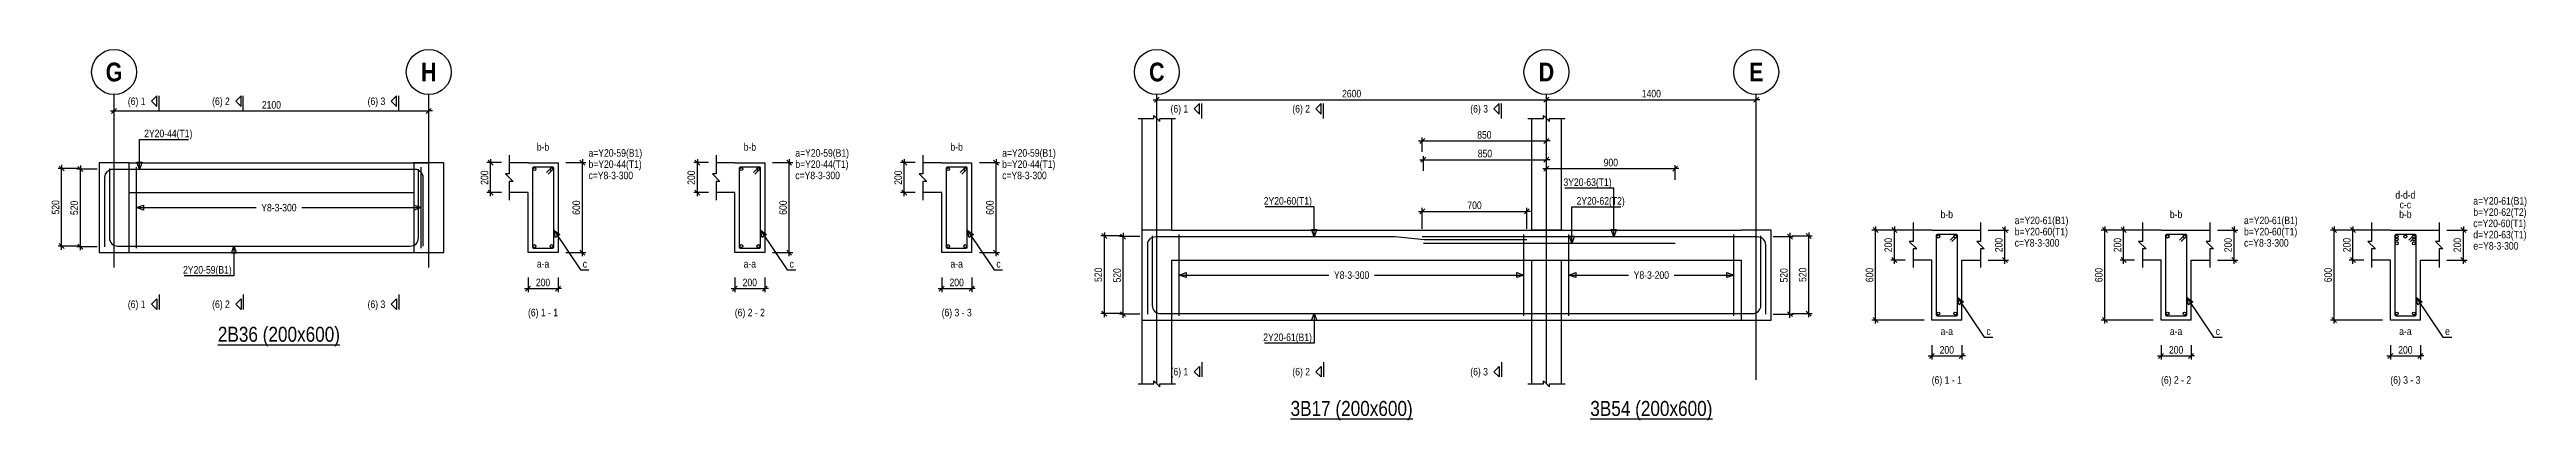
# Model space of a CAD drawing. Extents: x 0 to 206258, y -403073 to 0.
# Drawn here: x 12479 to 45536, y -285424 to -280474 of the extents above; entities that cross this region are included whole.
import ezdxf
from ezdxf.enums import TextEntityAlignment as Align
from ezdxf.lldxf.tags import DXFTag

# ---------------------------------------------------------------- set-up
doc = ezdxf.new("R2010")
doc.units = 0
doc.header["$LTSCALE"] = 1000
for name, color, linetype in [('Axis Circle(Dir 2)', 150, 'Continuous'), ('Axis Label(Dir 1)', 7, 'Continuous'), ('Axis Line(Dir 2)', 150, 'CENTER2'), ('Break Line', 5, 'Continuous'), ('Dimension Line', 5, 'Continuous'), ('Front Elevation Line', 40, 'Continuous'), ('Leader Line', 5, 'Continuous'), ('Link Line', 3, 'Continuous'), ('Rebar Label', 6, 'Continuous'), ('Rebar Line', 7, 'Continuous'), ('Section Label', 1, 'Continuous'), ('Section Line', 1, 'Continuous'), ('Top Rebar Label', 6, 'Continuous'), ('Top Rebar Line', 7, 'Continuous')]:
    doc.layers.add(name, color=color, linetype=linetype)
for name, color, linetype, true_color in [('Back Elevation Line', 191, 'HIDDEN2', 0xd4aaff), ('Beam Label(D)', 94, 'Continuous', 0x008100), ('Beam Line(D)', 112, 'Continuous', 0x00bd5e), ('Link Label', 94, 'Continuous', 0x008100)]:
    doc.layers.add(name, color=color, linetype=linetype, true_color=true_color)
doc.styles.add('Axis Label(Dir 1)', font='ARIALNB.TTF', dxfattribs={"height": 250})
doc.styles.add('Beam Label(D)', font='ARIALN.TTF', dxfattribs={"height": 200})
doc.styles.add('Dimension Text', font='ARIALN.TTF', dxfattribs={"height": 100})
doc.styles.add('Link Label', font='ARIALN.TTF', dxfattribs={"height": 100})
doc.styles.add('Rebar Label', font='ARIALN.TTF', dxfattribs={"height": 100})
doc.styles.add('Section Label', font='ARIALN.TTF', dxfattribs={"height": 100})
doc.styles.add('Top Rebar Label', font='ARIALN.TTF', dxfattribs={"height": 100})
tags = doc.linetypes.add('CENTER2', pattern=[1.125, 0.75, -0.125, 0.125, -0.125]).pattern_tags.tags
tags[10:11] = [DXFTag(74, 4), DXFTag(75, 0), DXFTag(340, '0'), DXFTag(46, 0.0), DXFTag(50, 0.0), DXFTag(44, 0.0), DXFTag(45, 0.0)]
tags[8:9] = [DXFTag(74, 4), DXFTag(75, 0), DXFTag(340, '0'), DXFTag(46, 0.0), DXFTag(50, 0.0), DXFTag(44, 0.0), DXFTag(45, 0.0)]
tags[6:7] = [DXFTag(74, 4), DXFTag(75, 0), DXFTag(340, '0'), DXFTag(46, 0.0), DXFTag(50, 0.0), DXFTag(44, 0.0), DXFTag(45, 0.0)]
tags[4:5] = [DXFTag(74, 4), DXFTag(75, 0), DXFTag(340, '0'), DXFTag(46, 0.0), DXFTag(50, 0.0), DXFTag(44, 0.0), DXFTag(45, 0.0)]
tags = doc.linetypes.add('HIDDEN2', pattern=[0.1875, 0.125, -0.0625]).pattern_tags.tags
tags[6:7] = [DXFTag(74, 4), DXFTag(75, 0), DXFTag(340, '0'), DXFTag(46, 0.0), DXFTag(50, 0.0), DXFTag(44, 0.0), DXFTag(45, 0.0)]
tags[4:5] = [DXFTag(74, 4), DXFTag(75, 0), DXFTag(340, '0'), DXFTag(46, 0.0), DXFTag(50, 0.0), DXFTag(44, 0.0), DXFTag(45, 0.0)]
doc.dimstyles.new('BEAM', dxfattribs={"dimtxt": 100, "dimasz": 30, "dimexe": 48.3, "dimexo": 103.5, "dimgap": 30, "dimtad": 1, "dimtoh": 1, "dimdec": 1, "dimlfac": 0.5, "dimdsep": 46, "dimtxsty": 'Dimension Text', "dimblk": 'PCDIM_TICK', "dimcen": 0.09, "dimclrd": 5, "dimclre": 5, "dimclrt": 5, "dimadec": 1, "dimazin": 0, "dimtp": 1, "dimtm": 1, "dimtfac": 1, "dimtdec": 4, "dimtofl": 0, "dimtmove": 0, "dimatfit": 3, "dimfxl": 1, "dimtolj": 1, "dimtzin": 0, "dimarcsym": 0})

msp = doc.modelspace()

# ---------------------------------------------------------------- texts
at = {"layer": 'Axis Label(Dir 1)', "transparency": 33554687, "style": 'Axis Label(Dir 1)'}
for s, p in [('G', (13340.146, -280774.284)), ('H', (17540.146, -280774.284)), ('C', (27256.737, -280774.284)), ('D', (32456.737, -280774.284)), ('E', (35256.737, -280774.284))]:
    msp.add_text(s, height=250, dxfattribs=at).set_placement(p, align=Align.MIDDLE_CENTER)
at = {"layer": 'Beam Label(D)', "transparency": 33554687, "style": 'Beam Label(D)'}
for s, p in [('%%U2B36 (200x600)', (15540.146, -284174.284)), ('%%U3B17 (200x600)', (29856.737, -285164.284)), ('%%U3B54 (200x600)', (33856.737, -285164.284))]:
    msp.add_text(s, height=200, dxfattribs=at).set_placement(p, align=Align.TOP_CENTER)
at = {"layer": 'Link Label', "transparency": 33554687, "style": 'Link Label'}
for s, p in [(' c=Y8-3-300', (19640.146, -282204.284)), (' c=Y8-3-300', (22400.384, -282204.284)), (' c=Y8-3-300', (25160.623, -282204.284)), (' c=Y8-3-300', (38674.737, -283104.284)), (' c=Y8-3-300', (41734.976, -283104.284)), (' e=Y8-3-300', (44795.214, -283144.284)), ('c', (19595.146, -283384.284)), ('c', (22355.384, -283384.284)), ('c', (25115.623, -283384.284)), ('c', (38329.737, -284284.284)), ('c', (41389.976, -284284.284)), ('e', (44450.214, -284284.284))]:
    msp.add_text(s, height=100, dxfattribs=at).set_placement(p)
for s, p in [('Y8-3-300', (15540.146, -282584.284)), ('Y8-3-300', (29856.737, -283484.284)), ('Y8-3-200', (33856.737, -283484.284))]:
    msp.add_text(s, height=100, dxfattribs=at).set_placement(p, align=Align.MIDDLE_CENTER)
at = {"layer": 'Rebar Label', "transparency": 33554687, "style": 'Rebar Label'}
for s, p in [('b-b', (19065.146, -281854.284)), ('b-b', (21825.384, -281854.284)), ('b-b', (24585.623, -281854.284)), ('b-b', (37799.737, -282754.284)), ('b-b', (40859.976, -282754.284)), ('d-d-d', (43920.214, -282494.284)), ('b-b', (43920.214, -282754.284)), ('c-c', (43920.214, -282624.284)), ('a-a', (19065.146, -283414.284)), ('a-a', (21825.384, -283414.284)), ('a-a', (24585.623, -283414.284)), ('a-a', (37799.737, -284314.284)), ('a-a', (40859.976, -284314.284)), ('a-a', (43920.214, -284314.284))]:
    msp.add_text(s, height=100, dxfattribs=at).set_placement(p, align=Align.BOTTOM_CENTER)
for s, p in [(' a=Y20-59(B1)', (19640.146, -281904.284)), (' a=Y20-59(B1)', (22400.384, -281904.284)), (' a=Y20-59(B1)', (25160.623, -281904.284)), (' a=Y20-61(B1)', (44795.214, -282544.284)), (' a=Y20-61(B1)', (38674.737, -282804.284)), (' a=Y20-61(B1)', (41734.976, -282804.284))]:
    msp.add_text(s, height=100, dxfattribs=at).set_placement(p)
for s, p in [(' 2Y20-59(B1)', (14910.146, -283464.284)), (' 2Y20-61(B1)', (29326.737, -284364.284))]:
    msp.add_text(s, height=100, dxfattribs=at).set_placement(p, align=Align.RIGHT)
at = {"layer": 'Section Label', "transparency": 33554687, "style": 'Section Label'}
for s, p in [('(6) 1', (13759.435, -281164.994)), ('(6) 2', (14884.435, -281164.994)), ('(6) 3', (16959.435, -281164.994)), ('(6) 1', (27676.027, -281264.994)), ('(6) 2', (29301.027, -281264.994)), ('(6) 3', (31676.027, -281264.994)), ('(6) 1', (13759.435, -283873.573)), ('(6) 2', (14884.435, -283873.573)), ('(6) 3', (16959.435, -283873.573)), ('(6) 1', (27676.027, -284773.573)), ('(6) 2', (29301.027, -284773.573)), ('(6) 3', (31676.027, -284773.573))]:
    msp.add_text(s, height=100, dxfattribs=at).set_placement(p, align=Align.MIDDLE_RIGHT)
for s, p in [('(6) 1 - 1', (19065.146, -284064.284)), ('(6) 2 - 2', (21825.384, -284064.284)), ('(6) 3 - 3', (24585.623, -284064.284)), ('(6) 1 - 1', (37799.737, -284964.284)), ('(6) 2 - 2', (40859.976, -284964.284)), ('(6) 3 - 3', (43920.214, -284964.284))]:
    msp.add_text(s, height=100, dxfattribs=at).set_placement(p, align=Align.BOTTOM_CENTER)
at = {"layer": 'Top Rebar Label', "transparency": 33554687, "style": 'Top Rebar Label'}
for s, p in [(' 2Y20-44(T1)', (13710.146, -281644.284)), (' b=Y20-44(T1)', (19640.146, -282054.284)), (' b=Y20-44(T1)', (22400.384, -282054.284)), (' b=Y20-44(T1)', (25160.623, -282054.284)), (' 2Y20-62(T2)', (32826.737, -282544.284)), (' b=Y20-62(T2)', (44795.214, -282694.284)), (' b=Y20-60(T1)', (38674.737, -282954.284)), (' b=Y20-60(T1)', (41734.976, -282954.284)), (' c=Y20-60(T1)', (44795.214, -282844.284)), (' d=Y20-63(T1)', (44795.214, -282994.284))]:
    msp.add_text(s, height=100, dxfattribs=at).set_placement(p)
for s, p in [(' 3Y20-63(T1)', (33326.737, -282294.284)), (' 2Y20-60(T1)', (29326.737, -282544.284))]:
    msp.add_text(s, height=100, dxfattribs=at).set_placement(p, align=Align.RIGHT)

# ---------------------------------------------------------------- blocks, each defined once
blk = doc.blocks.new('PCDIM_TICK')
at = {"layer": 'Dimension Line', "color": 0, "transparency": 33554687}
for p, q in [((1.1, 1.1), (-1.1, -1.1)), ((1.6, 0), (0, 0))]:
    blk.add_line(p, q, dxfattribs=at)
blk = doc.blocks.new('*U3526')
at = {"layer": 'Dimension Line', "color": 5, "true_color": 0x0000ff, "transparency": 16777216}
for p, q in [((13115, -282070), (12842, -282070)), ((12890, -283106), (12890, -282070)), ((13115, -283106), (12842, -283106))]:
    blk.add_line(p, q, dxfattribs=at)
at = {"layer": 'Dimension Line', "color": 5, "true_color": 0x0000ff, "transparency": 16777216, "xscale": 30, "yscale": 30}
for p, rotation in [((12890, -282070), 89.99999999999447), ((12890, -283106), 269.9999999999834)]:
    blk.add_blockref('PCDIM_TICK', p, dxfattribs=dict(at, rotation=rotation))
at = {"layer": 'Dimension Line', "color": 5, "true_color": 0x0000ff, "transparency": 16777216, "insert": (12860, -282588), "char_height": 100, "width": 181.5, "attachment_point": 8, "rotation": 90, "style": 'Dimension Text'}
blk.add_mtext('520', dxfattribs=at)
blk = doc.blocks.new('*U3527')
at = {"layer": 'Dimension Line', "color": 5, "true_color": 0x0000ff, "transparency": 16777216}
for p, q in [((12865, -282062), (12592, -282062)), ((12640, -283098), (12640, -282062)), ((12865, -283098), (12592, -283098))]:
    blk.add_line(p, q, dxfattribs=at)
at = {"layer": 'Dimension Line', "color": 5, "true_color": 0x0000ff, "transparency": 16777216, "xscale": 30, "yscale": 30}
for p, rotation in [((12640, -282062), 89.99999999999447), ((12640, -283098), 269.9999999999834)]:
    blk.add_blockref('PCDIM_TICK', p, dxfattribs=dict(at, rotation=rotation))
at = {"layer": 'Dimension Line', "color": 5, "true_color": 0x0000ff, "transparency": 16777216, "insert": (12610, -282580), "char_height": 100, "width": 181.5, "attachment_point": 8, "rotation": 90, "style": 'Dimension Text'}
blk.add_mtext('520', dxfattribs=at)
blk = doc.blocks.new('*U3528')
at = {"layer": 'Dimension Line', "color": 5, "true_color": 0x0000ff, "transparency": 16777216}
for p, q in [((13340, -281441), (13340, -281246)), ((13340, -281294), (17540, -281294)), ((17540, -281441), (17540, -281246))]:
    blk.add_line(p, q, dxfattribs=at)
at = {"layer": 'Dimension Line', "color": 5, "true_color": 0x0000ff, "transparency": 16777216, "xscale": 30, "yscale": 30, "rotation": 180.0000000000004}
blk.add_blockref('PCDIM_TICK', (13340, -281294), dxfattribs=at)
at = {"layer": 'Dimension Line', "color": 5, "true_color": 0x0000ff, "transparency": 16777216, "xscale": 30, "yscale": 30}
blk.add_blockref('PCDIM_TICK', (17540, -281294), dxfattribs=at)
at = {"layer": 'Dimension Line', "color": 5, "true_color": 0x0000ff, "transparency": 16777216, "insert": (15440, -281264), "char_height": 100, "width": 247.25, "attachment_point": 8, "style": 'Dimension Text'}
blk.add_mtext('2100', dxfattribs=at)
blk = doc.blocks.new('*U3529')
at = {"layer": 'Dimension Line', "color": 5, "true_color": 0x0000ff, "transparency": 16777216}
for p, q in [((19369, -281984), (19638, -281984)), ((19590, -283184), (19590, -281984)), ((19369, -283184), (19638, -283184))]:
    blk.add_line(p, q, dxfattribs=at)
at = {"layer": 'Dimension Line', "color": 5, "true_color": 0x0000ff, "transparency": 16777216, "xscale": 30, "yscale": 30}
for p, rotation in [((19590, -281984), 89.99999999999447), ((19590, -283184), 269.9999999999834)]:
    blk.add_blockref('PCDIM_TICK', p, dxfattribs=dict(at, rotation=rotation))
at = {"layer": 'Dimension Line', "color": 5, "true_color": 0x0000ff, "transparency": 16777216, "insert": (19560, -282584), "char_height": 100, "width": 181.97, "attachment_point": 8, "rotation": 90, "style": 'Dimension Text'}
blk.add_mtext('600', dxfattribs=at)
blk = doc.blocks.new('*U3530')
at = {"layer": 'Dimension Line', "color": 5, "true_color": 0x0000ff, "transparency": 16777216}
for p, q in [((18512, -281984), (18317, -281984)), ((18365, -282384), (18365, -281984)), ((18512, -282384), (18317, -282384))]:
    blk.add_line(p, q, dxfattribs=at)
at = {"layer": 'Dimension Line', "color": 5, "true_color": 0x0000ff, "transparency": 16777216, "xscale": 30, "yscale": 30}
for p, rotation in [((18365, -281984), 89.99999999999447), ((18365, -282384), 269.9999999999834)]:
    blk.add_blockref('PCDIM_TICK', p, dxfattribs=dict(at, rotation=rotation))
at = {"layer": 'Dimension Line', "color": 5, "true_color": 0x0000ff, "transparency": 16777216, "insert": (18335, -282184), "char_height": 100, "width": 182.77, "attachment_point": 8, "rotation": 90, "style": 'Dimension Text'}
blk.add_mtext('200', dxfattribs=at)
blk = doc.blocks.new('*U3531')
at = {"layer": 'Dimension Line', "color": 5, "true_color": 0x0000ff, "transparency": 16777216}
for p, q in [((18865, -283518), (18865, -283713)), ((19265, -283518), (19265, -283713)), ((18865, -283664), (19265, -283664))]:
    blk.add_line(p, q, dxfattribs=at)
at = {"layer": 'Dimension Line', "color": 5, "true_color": 0x0000ff, "transparency": 16777216, "xscale": 30, "yscale": 30, "rotation": 180.0000000000004}
blk.add_blockref('PCDIM_TICK', (18865, -283664), dxfattribs=at)
at = {"layer": 'Dimension Line', "color": 5, "true_color": 0x0000ff, "transparency": 16777216, "xscale": 30, "yscale": 30}
blk.add_blockref('PCDIM_TICK', (19265, -283664), dxfattribs=at)
at = {"layer": 'Dimension Line', "color": 5, "true_color": 0x0000ff, "transparency": 16777216, "insert": (19065, -283634), "char_height": 100, "width": 182.77, "attachment_point": 8, "style": 'Dimension Text'}
blk.add_mtext('200', dxfattribs=at)
blk = doc.blocks.new('*U3532')
at = {"layer": 'Dimension Line', "color": 5, "true_color": 0x0000ff, "transparency": 16777216}
for p, q in [((22129, -281984), (22399, -281984)), ((22350, -283184), (22350, -281984)), ((22129, -283184), (22399, -283184))]:
    blk.add_line(p, q, dxfattribs=at)
at = {"layer": 'Dimension Line', "color": 5, "true_color": 0x0000ff, "transparency": 16777216, "xscale": 30, "yscale": 30}
for p, rotation in [((22350, -281984), 89.99999999999447), ((22350, -283184), 269.9999999999834)]:
    blk.add_blockref('PCDIM_TICK', p, dxfattribs=dict(at, rotation=rotation))
at = {"layer": 'Dimension Line', "color": 5, "true_color": 0x0000ff, "transparency": 16777216, "insert": (22320, -282584), "char_height": 100, "width": 181.97, "attachment_point": 8, "rotation": 90, "style": 'Dimension Text'}
blk.add_mtext('600', dxfattribs=at)
blk = doc.blocks.new('*U3533')
at = {"layer": 'Dimension Line', "color": 5, "true_color": 0x0000ff, "transparency": 16777216}
for p, q in [((21272, -281984), (21077, -281984)), ((21125, -282384), (21125, -281984)), ((21272, -282384), (21077, -282384))]:
    blk.add_line(p, q, dxfattribs=at)
at = {"layer": 'Dimension Line', "color": 5, "true_color": 0x0000ff, "transparency": 16777216, "xscale": 30, "yscale": 30}
for p, rotation in [((21125, -281984), 89.99999999999447), ((21125, -282384), 269.9999999999834)]:
    blk.add_blockref('PCDIM_TICK', p, dxfattribs=dict(at, rotation=rotation))
at = {"layer": 'Dimension Line', "color": 5, "true_color": 0x0000ff, "transparency": 16777216, "insert": (21095, -282184), "char_height": 100, "width": 182.77, "attachment_point": 8, "rotation": 90, "style": 'Dimension Text'}
blk.add_mtext('200', dxfattribs=at)
blk = doc.blocks.new('*U3534')
at = {"layer": 'Dimension Line', "color": 5, "true_color": 0x0000ff, "transparency": 16777216}
for p, q in [((21625, -283518), (21625, -283713)), ((22025, -283518), (22025, -283713)), ((21625, -283664), (22025, -283664))]:
    blk.add_line(p, q, dxfattribs=at)
at = {"layer": 'Dimension Line', "color": 5, "true_color": 0x0000ff, "transparency": 16777216, "xscale": 30, "yscale": 30, "rotation": 180.0000000000004}
blk.add_blockref('PCDIM_TICK', (21625, -283664), dxfattribs=at)
at = {"layer": 'Dimension Line', "color": 5, "true_color": 0x0000ff, "transparency": 16777216, "xscale": 30, "yscale": 30}
blk.add_blockref('PCDIM_TICK', (22025, -283664), dxfattribs=at)
at = {"layer": 'Dimension Line', "color": 5, "true_color": 0x0000ff, "transparency": 16777216, "insert": (21825, -283634), "char_height": 100, "width": 182.77, "attachment_point": 8, "style": 'Dimension Text'}
blk.add_mtext('200', dxfattribs=at)
blk = doc.blocks.new('*U3535')
at = {"layer": 'Dimension Line', "color": 5, "true_color": 0x0000ff, "transparency": 16777216}
for p, q in [((24889, -281984), (25159, -281984)), ((25111, -283184), (25111, -281984)), ((24889, -283184), (25159, -283184))]:
    blk.add_line(p, q, dxfattribs=at)
at = {"layer": 'Dimension Line', "color": 5, "true_color": 0x0000ff, "transparency": 16777216, "xscale": 30, "yscale": 30}
for p, rotation in [((25111, -281984), 89.99999999999447), ((25111, -283184), 269.9999999999834)]:
    blk.add_blockref('PCDIM_TICK', p, dxfattribs=dict(at, rotation=rotation))
at = {"layer": 'Dimension Line', "color": 5, "true_color": 0x0000ff, "transparency": 16777216, "insert": (25081, -282584), "char_height": 100, "width": 181.97, "attachment_point": 8, "rotation": 90, "style": 'Dimension Text'}
blk.add_mtext('600', dxfattribs=at)
blk = doc.blocks.new('*U3536')
at = {"layer": 'Dimension Line', "color": 5, "true_color": 0x0000ff, "transparency": 16777216}
for p, q in [((24032, -281984), (23837, -281984)), ((23886, -282384), (23886, -281984)), ((24032, -282384), (23837, -282384))]:
    blk.add_line(p, q, dxfattribs=at)
at = {"layer": 'Dimension Line', "color": 5, "true_color": 0x0000ff, "transparency": 16777216, "xscale": 30, "yscale": 30}
for p, rotation in [((23886, -281984), 89.99999999999447), ((23886, -282384), 269.9999999999834)]:
    blk.add_blockref('PCDIM_TICK', p, dxfattribs=dict(at, rotation=rotation))
at = {"layer": 'Dimension Line', "color": 5, "true_color": 0x0000ff, "transparency": 16777216, "insert": (23856, -282184), "char_height": 100, "width": 182.77, "attachment_point": 8, "rotation": 90, "style": 'Dimension Text'}
blk.add_mtext('200', dxfattribs=at)
blk = doc.blocks.new('*U3537')
at = {"layer": 'Dimension Line', "color": 5, "true_color": 0x0000ff, "transparency": 16777216}
for p, q in [((24386, -283518), (24386, -283713)), ((24786, -283518), (24786, -283713)), ((24386, -283664), (24786, -283664))]:
    blk.add_line(p, q, dxfattribs=at)
at = {"layer": 'Dimension Line', "color": 5, "true_color": 0x0000ff, "transparency": 16777216, "xscale": 30, "yscale": 30, "rotation": 180.0000000000004}
blk.add_blockref('PCDIM_TICK', (24386, -283664), dxfattribs=at)
at = {"layer": 'Dimension Line', "color": 5, "true_color": 0x0000ff, "transparency": 16777216, "xscale": 30, "yscale": 30}
blk.add_blockref('PCDIM_TICK', (24786, -283664), dxfattribs=at)
at = {"layer": 'Dimension Line', "color": 5, "true_color": 0x0000ff, "transparency": 16777216, "insert": (24586, -283634), "char_height": 100, "width": 182.77, "attachment_point": 8, "style": 'Dimension Text'}
blk.add_mtext('200', dxfattribs=at)
blk = doc.blocks.new('*U3538')
at = {"layer": 'Dimension Line', "color": 5, "true_color": 0x0000ff, "transparency": 16777216}
for p, q in [((30799, -282867), (30799, -282586)), ((30799, -282634), (32195, -282634)), ((32195, -282867), (32195, -282586))]:
    blk.add_line(p, q, dxfattribs=at)
at = {"layer": 'Dimension Line', "color": 5, "true_color": 0x0000ff, "transparency": 16777216, "xscale": 30, "yscale": 30, "rotation": 180.0000000000004}
blk.add_blockref('PCDIM_TICK', (30799, -282634), dxfattribs=at)
at = {"layer": 'Dimension Line', "color": 5, "true_color": 0x0000ff, "transparency": 16777216, "xscale": 30, "yscale": 30}
blk.add_blockref('PCDIM_TICK', (32195, -282634), dxfattribs=at)
at = {"layer": 'Dimension Line', "color": 5, "true_color": 0x0000ff, "transparency": 16777216, "insert": (31497, -282604), "char_height": 100, "width": 180.83, "attachment_point": 8, "style": 'Dimension Text'}
blk.add_mtext('700', dxfattribs=at)
blk = doc.blocks.new('*U3539')
at = {"layer": 'Dimension Line', "color": 5, "true_color": 0x0000ff, "transparency": 16777216}
for p, q in [((30815, -282091), (30815, -281896)), ((30815, -281944), (32457, -281944)), ((32457, -282091), (32457, -281896))]:
    blk.add_line(p, q, dxfattribs=at)
at = {"layer": 'Dimension Line', "color": 5, "true_color": 0x0000ff, "transparency": 16777216, "xscale": 30, "yscale": 30, "rotation": 180.0000000000004}
blk.add_blockref('PCDIM_TICK', (30815, -281944), dxfattribs=at)
at = {"layer": 'Dimension Line', "color": 5, "true_color": 0x0000ff, "transparency": 16777216, "xscale": 30, "yscale": 30}
blk.add_blockref('PCDIM_TICK', (32457, -281944), dxfattribs=at)
at = {"layer": 'Dimension Line', "color": 5, "true_color": 0x0000ff, "transparency": 16777216, "insert": (31636, -281914), "char_height": 100, "width": 181.5, "attachment_point": 8, "style": 'Dimension Text'}
blk.add_mtext('850', dxfattribs=at)
blk = doc.blocks.new('*U3540')
at = {"layer": 'Dimension Line', "color": 5, "true_color": 0x0000ff, "transparency": 16777216}
for p, q in [((30799, -281841), (30799, -281646)), ((32457, -281841), (32457, -281646)), ((30799, -281694), (32457, -281694))]:
    blk.add_line(p, q, dxfattribs=at)
at = {"layer": 'Dimension Line', "color": 5, "true_color": 0x0000ff, "transparency": 16777216, "xscale": 30, "yscale": 30, "rotation": 180.0000000000004}
blk.add_blockref('PCDIM_TICK', (30799, -281694), dxfattribs=at)
at = {"layer": 'Dimension Line', "color": 5, "true_color": 0x0000ff, "transparency": 16777216, "xscale": 30, "yscale": 30}
blk.add_blockref('PCDIM_TICK', (32457, -281694), dxfattribs=at)
at = {"layer": 'Dimension Line', "color": 5, "true_color": 0x0000ff, "transparency": 16777216, "insert": (31628, -281664), "char_height": 100, "width": 181.5, "attachment_point": 8, "style": 'Dimension Text'}
blk.add_mtext('850', dxfattribs=at)
blk = doc.blocks.new('*U3541')
at = {"layer": 'Dimension Line', "color": 5, "true_color": 0x0000ff, "transparency": 16777216}
for p, q in [((27031, -282970), (26758, -282970)), ((26807, -284006), (26807, -282970)), ((27031, -284006), (26758, -284006))]:
    blk.add_line(p, q, dxfattribs=at)
at = {"layer": 'Dimension Line', "color": 5, "true_color": 0x0000ff, "transparency": 16777216, "xscale": 30, "yscale": 30}
for p, rotation in [((26807, -282970), 89.99999999999447), ((26807, -284006), 269.9999999999834)]:
    blk.add_blockref('PCDIM_TICK', p, dxfattribs=dict(at, rotation=rotation))
at = {"layer": 'Dimension Line', "color": 5, "true_color": 0x0000ff, "transparency": 16777216, "insert": (26777, -283488), "char_height": 100, "width": 181.5, "attachment_point": 8, "rotation": 90, "style": 'Dimension Text'}
blk.add_mtext('520', dxfattribs=at)
blk = doc.blocks.new('*U3542')
at = {"layer": 'Dimension Line', "color": 5, "true_color": 0x0000ff, "transparency": 16777216}
for p, q in [((26781, -282962), (26508, -282962)), ((26557, -283998), (26557, -282962)), ((26781, -283998), (26508, -283998))]:
    blk.add_line(p, q, dxfattribs=at)
at = {"layer": 'Dimension Line', "color": 5, "true_color": 0x0000ff, "transparency": 16777216, "xscale": 30, "yscale": 30}
for p, rotation in [((26557, -282962), 89.99999999999447), ((26557, -283998), 269.9999999999834)]:
    blk.add_blockref('PCDIM_TICK', p, dxfattribs=dict(at, rotation=rotation))
at = {"layer": 'Dimension Line', "color": 5, "true_color": 0x0000ff, "transparency": 16777216, "insert": (26527, -283480), "char_height": 100, "width": 181.5, "attachment_point": 8, "rotation": 90, "style": 'Dimension Text'}
blk.add_mtext('520', dxfattribs=at)
blk = doc.blocks.new('*U3543')
at = {"layer": 'Dimension Line', "color": 5, "true_color": 0x0000ff, "transparency": 16777216}
for p, q in [((27257, -281291), (27257, -281096)), ((27257, -281144), (32457, -281144)), ((32457, -281291), (32457, -281096))]:
    blk.add_line(p, q, dxfattribs=at)
at = {"layer": 'Dimension Line', "color": 5, "true_color": 0x0000ff, "transparency": 16777216, "xscale": 30, "yscale": 30, "rotation": 180.0000000000004}
blk.add_blockref('PCDIM_TICK', (27257, -281144), dxfattribs=at)
at = {"layer": 'Dimension Line', "color": 5, "true_color": 0x0000ff, "transparency": 16777216, "xscale": 30, "yscale": 30}
blk.add_blockref('PCDIM_TICK', (32457, -281144), dxfattribs=at)
at = {"layer": 'Dimension Line', "color": 5, "true_color": 0x0000ff, "transparency": 16777216, "insert": (29857, -281114), "char_height": 100, "width": 247.25, "attachment_point": 8, "style": 'Dimension Text'}
blk.add_mtext('2600', dxfattribs=at)
blk = doc.blocks.new('*U3556')
at = {"layer": 'Dimension Line', "color": 5, "true_color": 0x0000ff, "transparency": 16777216}
for p, q in [((32457, -282211), (32457, -282016)), ((32457, -282064), (34175, -282064)), ((34175, -282211), (34175, -282016))]:
    blk.add_line(p, q, dxfattribs=at)
at = {"layer": 'Dimension Line', "color": 5, "true_color": 0x0000ff, "transparency": 16777216, "xscale": 30, "yscale": 30, "rotation": 180.0000000000004}
blk.add_blockref('PCDIM_TICK', (32457, -282064), dxfattribs=at)
at = {"layer": 'Dimension Line', "color": 5, "true_color": 0x0000ff, "transparency": 16777216, "xscale": 30, "yscale": 30}
blk.add_blockref('PCDIM_TICK', (34175, -282064), dxfattribs=at)
at = {"layer": 'Dimension Line', "color": 5, "true_color": 0x0000ff, "transparency": 16777216, "insert": (33316, -282034), "char_height": 100, "width": 181.5, "attachment_point": 8, "style": 'Dimension Text'}
blk.add_mtext('900', dxfattribs=at)
blk = doc.blocks.new('*U3557')
at = {"layer": 'Dimension Line', "color": 5, "true_color": 0x0000ff, "transparency": 16777216}
for p, q in [((35482, -282970), (35755, -282970)), ((35707, -284006), (35707, -282970)), ((35482, -284006), (35755, -284006))]:
    blk.add_line(p, q, dxfattribs=at)
at = {"layer": 'Dimension Line', "color": 5, "true_color": 0x0000ff, "transparency": 16777216, "xscale": 30, "yscale": 30}
for p, rotation in [((35707, -282970), 89.99999999999447), ((35707, -284006), 269.9999999999834)]:
    blk.add_blockref('PCDIM_TICK', p, dxfattribs=dict(at, rotation=rotation))
at = {"layer": 'Dimension Line', "color": 5, "true_color": 0x0000ff, "transparency": 16777216, "insert": (35677, -283488), "char_height": 100, "width": 181.5, "attachment_point": 8, "rotation": 90, "style": 'Dimension Text'}
blk.add_mtext('520', dxfattribs=at)
blk = doc.blocks.new('*U3558')
at = {"layer": 'Dimension Line', "color": 5, "true_color": 0x0000ff, "transparency": 16777216}
for p, q in [((35732, -282962), (36005, -282962)), ((35957, -283998), (35957, -282962)), ((35732, -283998), (36005, -283998))]:
    blk.add_line(p, q, dxfattribs=at)
at = {"layer": 'Dimension Line', "color": 5, "true_color": 0x0000ff, "transparency": 16777216, "xscale": 30, "yscale": 30}
for p, rotation in [((35957, -282962), 89.99999999999447), ((35957, -283998), 269.9999999999834)]:
    blk.add_blockref('PCDIM_TICK', p, dxfattribs=dict(at, rotation=rotation))
at = {"layer": 'Dimension Line', "color": 5, "true_color": 0x0000ff, "transparency": 16777216, "insert": (35927, -283480), "char_height": 100, "width": 181.5, "attachment_point": 8, "rotation": 90, "style": 'Dimension Text'}
blk.add_mtext('520', dxfattribs=at)
blk = doc.blocks.new('*U3559')
at = {"layer": 'Dimension Line', "color": 5, "true_color": 0x0000ff, "transparency": 16777216}
for p, q in [((32457, -281291), (32457, -281096)), ((32457, -281144), (35257, -281144)), ((35257, -281291), (35257, -281096))]:
    blk.add_line(p, q, dxfattribs=at)
at = {"layer": 'Dimension Line', "color": 5, "true_color": 0x0000ff, "transparency": 16777216, "xscale": 30, "yscale": 30, "rotation": 180.0000000000004}
blk.add_blockref('PCDIM_TICK', (32457, -281144), dxfattribs=at)
at = {"layer": 'Dimension Line', "color": 5, "true_color": 0x0000ff, "transparency": 16777216, "xscale": 30, "yscale": 30}
blk.add_blockref('PCDIM_TICK', (35257, -281144), dxfattribs=at)
at = {"layer": 'Dimension Line', "color": 5, "true_color": 0x0000ff, "transparency": 16777216, "insert": (33857, -281114), "char_height": 100, "width": 238.4, "attachment_point": 8, "style": 'Dimension Text'}
blk.add_mtext('1400', dxfattribs=at)
blk = doc.blocks.new('*U3544')
at = {"layer": 'Dimension Line', "color": 5, "true_color": 0x0000ff, "transparency": 16777216}
for p, q in [((38353, -282884), (38623, -282884)), ((38575, -283284), (38575, -282884)), ((38353, -283284), (38623, -283284))]:
    blk.add_line(p, q, dxfattribs=at)
at = {"layer": 'Dimension Line', "color": 5, "true_color": 0x0000ff, "transparency": 16777216, "xscale": 30, "yscale": 30}
for p, rotation in [((38575, -282884), 89.99999999999447), ((38575, -283284), 269.9999999999834)]:
    blk.add_blockref('PCDIM_TICK', p, dxfattribs=dict(at, rotation=rotation))
at = {"layer": 'Dimension Line', "color": 5, "true_color": 0x0000ff, "transparency": 16777216, "insert": (38545, -283084), "char_height": 100, "width": 182.77, "attachment_point": 8, "rotation": 90, "style": 'Dimension Text'}
blk.add_mtext('200', dxfattribs=at)
blk = doc.blocks.new('*U3545')
at = {"layer": 'Dimension Line', "color": 5, "true_color": 0x0000ff, "transparency": 16777216}
for p, q in [((37246, -282884), (37051, -282884)), ((37100, -283284), (37100, -282884)), ((37246, -283284), (37051, -283284))]:
    blk.add_line(p, q, dxfattribs=at)
at = {"layer": 'Dimension Line', "color": 5, "true_color": 0x0000ff, "transparency": 16777216, "xscale": 30, "yscale": 30}
for p, rotation in [((37100, -282884), 89.99999999999447), ((37100, -283284), 269.9999999999834)]:
    blk.add_blockref('PCDIM_TICK', p, dxfattribs=dict(at, rotation=rotation))
at = {"layer": 'Dimension Line', "color": 5, "true_color": 0x0000ff, "transparency": 16777216, "insert": (37070, -283084), "char_height": 100, "width": 182.77, "attachment_point": 8, "rotation": 90, "style": 'Dimension Text'}
blk.add_mtext('200', dxfattribs=at)
blk = doc.blocks.new('*U3546')
at = {"layer": 'Dimension Line', "color": 5, "true_color": 0x0000ff, "transparency": 16777216}
for p, q in [((37496, -282884), (36801, -282884)), ((36850, -284084), (36850, -282884)), ((37496, -284084), (36801, -284084))]:
    blk.add_line(p, q, dxfattribs=at)
at = {"layer": 'Dimension Line', "color": 5, "true_color": 0x0000ff, "transparency": 16777216, "xscale": 30, "yscale": 30}
for p, rotation in [((36850, -282884), 89.99999999999447), ((36850, -284084), 269.9999999999834)]:
    blk.add_blockref('PCDIM_TICK', p, dxfattribs=dict(at, rotation=rotation))
at = {"layer": 'Dimension Line', "color": 5, "true_color": 0x0000ff, "transparency": 16777216, "insert": (36820, -283484), "char_height": 100, "width": 181.97, "attachment_point": 8, "rotation": 90, "style": 'Dimension Text'}
blk.add_mtext('600', dxfattribs=at)
blk = doc.blocks.new('*U3547')
at = {"layer": 'Dimension Line', "color": 5, "true_color": 0x0000ff, "transparency": 16777216}
for p, q in [((37600, -284418), (37600, -284613)), ((37600, -284564), (38000, -284564)), ((38000, -284418), (38000, -284613))]:
    blk.add_line(p, q, dxfattribs=at)
at = {"layer": 'Dimension Line', "color": 5, "true_color": 0x0000ff, "transparency": 16777216, "xscale": 30, "yscale": 30, "rotation": 180.0000000000004}
blk.add_blockref('PCDIM_TICK', (37600, -284564), dxfattribs=at)
at = {"layer": 'Dimension Line', "color": 5, "true_color": 0x0000ff, "transparency": 16777216, "xscale": 30, "yscale": 30}
blk.add_blockref('PCDIM_TICK', (38000, -284564), dxfattribs=at)
at = {"layer": 'Dimension Line', "color": 5, "true_color": 0x0000ff, "transparency": 16777216, "insert": (37800, -284534), "char_height": 100, "width": 182.77, "attachment_point": 8, "style": 'Dimension Text'}
blk.add_mtext('200', dxfattribs=at)
blk = doc.blocks.new('*U3548')
at = {"layer": 'Dimension Line', "color": 5, "true_color": 0x0000ff, "transparency": 16777216}
for p, q in [((41413, -282884), (41683, -282884)), ((41635, -283284), (41635, -282884)), ((41413, -283284), (41683, -283284))]:
    blk.add_line(p, q, dxfattribs=at)
at = {"layer": 'Dimension Line', "color": 5, "true_color": 0x0000ff, "transparency": 16777216, "xscale": 30, "yscale": 30}
for p, rotation in [((41635, -282884), 89.99999999999447), ((41635, -283284), 269.9999999999834)]:
    blk.add_blockref('PCDIM_TICK', p, dxfattribs=dict(at, rotation=rotation))
at = {"layer": 'Dimension Line', "color": 5, "true_color": 0x0000ff, "transparency": 16777216, "insert": (41605, -283084), "char_height": 100, "width": 182.77, "attachment_point": 8, "rotation": 90, "style": 'Dimension Text'}
blk.add_mtext('200', dxfattribs=at)
blk = doc.blocks.new('*U3549')
at = {"layer": 'Dimension Line', "color": 5, "true_color": 0x0000ff, "transparency": 16777216}
for p, q in [((40306, -282884), (40112, -282884)), ((40160, -283284), (40160, -282884)), ((40306, -283284), (40112, -283284))]:
    blk.add_line(p, q, dxfattribs=at)
at = {"layer": 'Dimension Line', "color": 5, "true_color": 0x0000ff, "transparency": 16777216, "xscale": 30, "yscale": 30}
for p, rotation in [((40160, -282884), 89.99999999999447), ((40160, -283284), 269.9999999999834)]:
    blk.add_blockref('PCDIM_TICK', p, dxfattribs=dict(at, rotation=rotation))
at = {"layer": 'Dimension Line', "color": 5, "true_color": 0x0000ff, "transparency": 16777216, "insert": (40130, -283084), "char_height": 100, "width": 182.77, "attachment_point": 8, "rotation": 90, "style": 'Dimension Text'}
blk.add_mtext('200', dxfattribs=at)
blk = doc.blocks.new('*U3550')
at = {"layer": 'Dimension Line', "color": 5, "true_color": 0x0000ff, "transparency": 16777216}
for p, q in [((40556, -282884), (39862, -282884)), ((39910, -284084), (39910, -282884)), ((40556, -284084), (39862, -284084))]:
    blk.add_line(p, q, dxfattribs=at)
at = {"layer": 'Dimension Line', "color": 5, "true_color": 0x0000ff, "transparency": 16777216, "xscale": 30, "yscale": 30}
for p, rotation in [((39910, -282884), 89.99999999999447), ((39910, -284084), 269.9999999999834)]:
    blk.add_blockref('PCDIM_TICK', p, dxfattribs=dict(at, rotation=rotation))
at = {"layer": 'Dimension Line', "color": 5, "true_color": 0x0000ff, "transparency": 16777216, "insert": (39880, -283484), "char_height": 100, "width": 181.97, "attachment_point": 8, "rotation": 90, "style": 'Dimension Text'}
blk.add_mtext('600', dxfattribs=at)
blk = doc.blocks.new('*U3551')
at = {"layer": 'Dimension Line', "color": 5, "true_color": 0x0000ff, "transparency": 16777216}
for p, q in [((40660, -284418), (40660, -284613)), ((40660, -284564), (41060, -284564)), ((41060, -284418), (41060, -284613))]:
    blk.add_line(p, q, dxfattribs=at)
at = {"layer": 'Dimension Line', "color": 5, "true_color": 0x0000ff, "transparency": 16777216, "xscale": 30, "yscale": 30, "rotation": 180.0000000000004}
blk.add_blockref('PCDIM_TICK', (40660, -284564), dxfattribs=at)
at = {"layer": 'Dimension Line', "color": 5, "true_color": 0x0000ff, "transparency": 16777216, "xscale": 30, "yscale": 30}
blk.add_blockref('PCDIM_TICK', (41060, -284564), dxfattribs=at)
at = {"layer": 'Dimension Line', "color": 5, "true_color": 0x0000ff, "transparency": 16777216, "insert": (40860, -284534), "char_height": 100, "width": 182.77, "attachment_point": 8, "style": 'Dimension Text'}
blk.add_mtext('200', dxfattribs=at)
blk = doc.blocks.new('*U3552')
at = {"layer": 'Dimension Line', "color": 5, "true_color": 0x0000ff, "transparency": 16777216}
for p, q in [((44474, -282884), (44744, -282884)), ((44695, -283284), (44695, -282884)), ((44474, -283284), (44744, -283284))]:
    blk.add_line(p, q, dxfattribs=at)
at = {"layer": 'Dimension Line', "color": 5, "true_color": 0x0000ff, "transparency": 16777216, "xscale": 30, "yscale": 30}
for p, rotation in [((44695, -282884), 89.99999999999447), ((44695, -283284), 269.9999999999834)]:
    blk.add_blockref('PCDIM_TICK', p, dxfattribs=dict(at, rotation=rotation))
at = {"layer": 'Dimension Line', "color": 5, "true_color": 0x0000ff, "transparency": 16777216, "insert": (44665, -283084), "char_height": 100, "width": 182.77, "attachment_point": 8, "rotation": 90, "style": 'Dimension Text'}
blk.add_mtext('200', dxfattribs=at)
blk = doc.blocks.new('*U3553')
at = {"layer": 'Dimension Line', "color": 5, "true_color": 0x0000ff, "transparency": 16777216}
for p, q in [((43367, -282884), (43172, -282884)), ((43220, -283284), (43220, -282884)), ((43367, -283284), (43172, -283284))]:
    blk.add_line(p, q, dxfattribs=at)
at = {"layer": 'Dimension Line', "color": 5, "true_color": 0x0000ff, "transparency": 16777216, "xscale": 30, "yscale": 30}
for p, rotation in [((43220, -282884), 89.99999999999447), ((43220, -283284), 269.9999999999834)]:
    blk.add_blockref('PCDIM_TICK', p, dxfattribs=dict(at, rotation=rotation))
at = {"layer": 'Dimension Line', "color": 5, "true_color": 0x0000ff, "transparency": 16777216, "insert": (43190, -283084), "char_height": 100, "width": 182.77, "attachment_point": 8, "rotation": 90, "style": 'Dimension Text'}
blk.add_mtext('200', dxfattribs=at)
blk = doc.blocks.new('*U3554')
at = {"layer": 'Dimension Line', "color": 5, "true_color": 0x0000ff, "transparency": 16777216}
for p, q in [((43617, -282884), (42922, -282884)), ((42970, -284084), (42970, -282884)), ((43617, -284084), (42922, -284084))]:
    blk.add_line(p, q, dxfattribs=at)
at = {"layer": 'Dimension Line', "color": 5, "true_color": 0x0000ff, "transparency": 16777216, "xscale": 30, "yscale": 30}
for p, rotation in [((42970, -282884), 89.99999999999447), ((42970, -284084), 269.9999999999834)]:
    blk.add_blockref('PCDIM_TICK', p, dxfattribs=dict(at, rotation=rotation))
at = {"layer": 'Dimension Line', "color": 5, "true_color": 0x0000ff, "transparency": 16777216, "insert": (42940, -283484), "char_height": 100, "width": 181.97, "attachment_point": 8, "rotation": 90, "style": 'Dimension Text'}
blk.add_mtext('600', dxfattribs=at)
blk = doc.blocks.new('*U3555')
at = {"layer": 'Dimension Line', "color": 5, "true_color": 0x0000ff, "transparency": 16777216}
for p, q in [((43720, -284418), (43720, -284613)), ((43720, -284564), (44120, -284564)), ((44120, -284418), (44120, -284613))]:
    blk.add_line(p, q, dxfattribs=at)
at = {"layer": 'Dimension Line', "color": 5, "true_color": 0x0000ff, "transparency": 16777216, "xscale": 30, "yscale": 30, "rotation": 180.0000000000004}
blk.add_blockref('PCDIM_TICK', (43720, -284564), dxfattribs=at)
at = {"layer": 'Dimension Line', "color": 5, "true_color": 0x0000ff, "transparency": 16777216, "xscale": 30, "yscale": 30}
blk.add_blockref('PCDIM_TICK', (44120, -284564), dxfattribs=at)
at = {"layer": 'Dimension Line', "color": 5, "true_color": 0x0000ff, "transparency": 16777216, "insert": (43920, -284534), "char_height": 100, "width": 182.77, "attachment_point": 8, "style": 'Dimension Text'}
blk.add_mtext('200', dxfattribs=at)

# ---------------------------------------------------------------- dimensions: what is measured, and where the dimension line sits
at = {"layer": 'Dimension Line', "transparency": 33554687}
for base, p1, p2, text, picture, middle in [((29856.737, -281144.284), (27256.737, -281394.284), (32456.737, -281394.284), '2600', '*U3543', (29856.737, -281144.284)), ((33856.737, -281144.284), (32456.737, -281394.284), (35256.737, -281394.284), '1400', '*U3559', (33856.737, -281144.284)), ((15440.146, -281294.284), (13340.146, -281544.284), (17540.146, -281544.284), '2100', '*U3528', (15440.146, -281294.284)), ((31627.737, -281694.284), (30798.737, -281944.284), (32456.737, -281944.284), '850', '*U3540', (31627.737, -281694.284)), ((31635.737, -281944.284), (30814.737, -282194.284), (32456.737, -282194.284), '850', '*U3539', (31635.737, -281944.284)), ((33315.737, -282064.284), (32456.737, -282314.284), (34174.737, -282314.284), '900', '*U3556', (33315.737, -282064.284)), ((31496.737, -282634.284), (30798.737, -282970.284), (32194.737, -282970.284), '700', '*U3538', (31496.737, -282634.284)), ((19065.146, -283664.284), (18865.146, -283414.284), (19265.146, -283414.284), '200', '*U3531', (19065.146, -283664.284)), ((21825.384, -283664.284), (21625.384, -283414.284), (22025.384, -283414.284), '200', '*U3534', (21825.384, -283664.284)), ((24585.623, -283664.284), (24385.623, -283414.284), (24785.623, -283414.284), '200', '*U3537', (24585.623, -283664.284)), ((37799.737, -284564.284), (37599.737, -284314.284), (37999.737, -284314.284), '200', '*U3547', (37799.737, -284564.284)), ((40859.976, -284564.284), (40659.976, -284314.284), (41059.976, -284314.284), '200', '*U3551', (40859.976, -284564.284)), ((43920.214, -284564.284), (43720.214, -284314.284), (44120.214, -284314.284), '200', '*U3555', (43920.214, -284564.284))]:
    dim = msp.add_linear_dim(base=base, p1=p1, p2=p2, text=text, dimstyle='BEAM', override={"dimscale": 1, "dimtxt": 100, "dimasz": 30, "dimexe": 48.3, "dimexo": 103.5, "dimgap": 30, "dimtad": 1, "dimtih": 0, "dimdec": 1, "dimlfac": 0.5, "dimzin": 8, "dimlunit": 2, "dimpost": '', "dimtxsty": 'Dimension Text', "dimblk": 'PCDIM_TICK', "dimse1": 0, "dimse2": 0, "dimsd2": 0, "dimclrd": 5, "dimclre": 5, "dimclrt": 5, "dimaunit": 0, "dimadec": 1, "dimazin": 0, "dimtol": 0, "dimtp": 1, "dimtm": 1, "dimtmove": 0}, dxfattribs=at)
    dim.commit()
    dim.dimension.update_dxf_attribs({"geometry": picture, "text_midpoint": middle})
for base, p1, p2, text, picture, middle in [((18365.146, -282184.284), (18615.146, -282384.284), (18615.146, -281984.284), '200', '*U3530', (18365.146, -282184.284)), ((19590.146, -282584.284), (19265.146, -283184.284), (19265.146, -281984.284), '600', '*U3529', (19590.146, -282584.284)), ((21125.384, -282184.284), (21375.384, -282384.284), (21375.384, -281984.284), '200', '*U3533', (21125.384, -282184.284)), ((22350.384, -282584.284), (22025.384, -283184.284), (22025.384, -281984.284), '600', '*U3532', (22350.384, -282584.284)), ((23885.623, -282184.284), (24135.623, -282384.284), (24135.623, -281984.284), '200', '*U3536', (23885.623, -282184.284)), ((25110.623, -282584.284), (24785.623, -283184.284), (24785.623, -281984.284), '600', '*U3535', (25110.623, -282584.284)), ((12640.146, -282580.284), (12968.146, -283098.284), (12968.146, -282062.284), '520', '*U3527', (12640.146, -282580.284)), ((12890.146, -282588.284), (13218.146, -283106.284), (13218.146, -282070.284), '520', '*U3526', (12890.146, -282588.284)), ((26556.737, -283480.284), (26884.737, -283998.284), (26884.737, -282962.284), '520', '*U3542', (26556.737, -283480.284)), ((26806.737, -283488.284), (27134.737, -284006.284), (27134.737, -282970.284), '520', '*U3541', (26806.737, -283488.284)), ((35706.737, -283488.284), (35378.737, -284006.284), (35378.737, -282970.284), '520', '*U3557', (35706.737, -283488.284)), ((35956.737, -283480.284), (35628.737, -283998.284), (35628.737, -282962.284), '520', '*U3558', (35956.737, -283480.284)), ((36849.737, -283484.284), (37599.737, -284084.284), (37599.737, -282884.284), '600', '*U3546', (36849.737, -283484.284)), ((37099.737, -283084.284), (37349.737, -283284.284), (37349.737, -282884.284), '200', '*U3545', (37099.737, -283084.284)), ((38574.737, -283084.284), (38249.737, -283284.284), (38249.737, -282884.284), '200', '*U3544', (38574.737, -283084.284)), ((39909.976, -283484.284), (40659.976, -284084.284), (40659.976, -282884.284), '600', '*U3550', (39909.976, -283484.284)), ((40159.976, -283084.284), (40409.976, -283284.284), (40409.976, -282884.284), '200', '*U3549', (40159.976, -283084.284)), ((41634.976, -283084.284), (41309.976, -283284.284), (41309.976, -282884.284), '200', '*U3548', (41634.976, -283084.284)), ((42970.214, -283484.284), (43720.214, -284084.284), (43720.214, -282884.284), '600', '*U3554', (42970.214, -283484.284)), ((43220.214, -283084.284), (43470.214, -283284.284), (43470.214, -282884.284), '200', '*U3553', (43220.214, -283084.284)), ((44695.214, -283084.284), (44370.214, -283284.284), (44370.214, -282884.284), '200', '*U3552', (44695.214, -283084.284))]:
    dim = msp.add_linear_dim(base=base, p1=p1, p2=p2, angle=90, text=text, dimstyle='BEAM', override={"dimscale": 1, "dimtxt": 100, "dimasz": 30, "dimexe": 48.3, "dimexo": 103.5, "dimgap": 30, "dimtad": 1, "dimtih": 0, "dimdec": 1, "dimlfac": 0.5, "dimzin": 8, "dimlunit": 2, "dimpost": '', "dimtxsty": 'Dimension Text', "dimblk": 'PCDIM_TICK', "dimse1": 0, "dimse2": 0, "dimsd2": 0, "dimclrd": 5, "dimclre": 5, "dimclrt": 5, "dimaunit": 0, "dimadec": 1, "dimazin": 0, "dimtol": 0, "dimtp": 1, "dimtm": 1, "dimtmove": 0}, dxfattribs=at)
    dim.commit()
    dim.dimension.update_dxf_attribs({"geometry": picture, "text_midpoint": middle})

# ---------------------------------------------------------------- linework, layer by layer
at = {"layer": 'Axis Circle(Dir 2)', "transparency": 33554687}
for centre in [(13340.146, -280774.284), (17540.146, -280774.284), (27256.737, -280774.284), (32456.737, -280774.284), (35256.737, -280774.284)]:
    msp.add_circle(centre, 300, dxfattribs=at)
at = {"layer": 'Axis Line(Dir 2)', "transparency": 33554687}
for points in [[(13340.146, -283384.284), (13340.146, -281074.284)], [(17540.146, -283384.284), (17540.146, -281074.284)], [(27256.737, -284934.284), (27256.737, -281074.284)], [(32456.737, -284934.284), (32456.737, -281074.284)], [(35256.737, -284884.284), (35256.737, -281074.284)]]:
    msp.add_lwpolyline(points, dxfattribs=at)
at = {"layer": 'Back Elevation Line', "transparency": 33554687}
for points in [[(13540.146, -281984.284), (13140.146, -281984.284)], [(13140.146, -281984.284), (13140.146, -283184.284)], [(13540.146, -283184.284), (13540.146, -281984.284)], [(17740.146, -281984.284), (17340.146, -281984.284)], [(17340.146, -281984.284), (17340.146, -283184.284)], [(17740.146, -283184.284), (17740.146, -281984.284)], [(27456.737, -282884.284), (27056.737, -282884.284)], [(27056.737, -282884.284), (27056.737, -284084.284)], [(27456.737, -282884.284), (35056.737, -282884.284)], [(35456.737, -282884.284), (35056.737, -282884.284)], [(35456.737, -284084.284), (35456.737, -282884.284)], [(13140.146, -283184.284), (13540.146, -283184.284)], [(17340.146, -283184.284), (17740.146, -283184.284)], [(27456.737, -284084.284), (27456.737, -283284.284)], [(27456.737, -283284.284), (35056.737, -283284.284)], [(35056.737, -283284.284), (35056.737, -284084.284)], [(27056.737, -284084.284), (27456.737, -284084.284)], [(35056.737, -284084.284), (35456.737, -284084.284)]]:
    msp.add_lwpolyline(points, dxfattribs=at)
at = {"layer": 'Beam Line(D)', "transparency": 33554687}
for points in [[(27056.737, -281394.284), (27056.737, -282884.284)], [(27456.737, -282884.284), (27456.737, -281394.284)], [(32256.737, -281394.284), (32256.737, -282884.284)], [(32656.737, -282884.284), (32656.737, -281394.284)], [(13140.146, -281984.284), (13140.146, -283184.284)], [(13540.146, -281984.284), (13140.146, -281984.284)], [(13540.146, -281984.284), (17540.146, -281984.284)], [(17540.146, -281984.284), (17540.146, -281984.284)], [(18865.146, -281984.284), (19265.146, -281984.284), (19265.146, -283184.284), (18865.146, -283184.284), (18865.146, -282384.284), (18615.146, -282384.284)], [(18865.146, -281984.284), (18615.146, -281984.284)], [(18865.146, -281984.284), (18865.146, -281984.284)], [(21625.384, -281984.284), (22025.384, -281984.284), (22025.384, -283184.284), (21625.384, -283184.284), (21625.384, -282384.284), (21375.384, -282384.284)], [(21625.384, -281984.284), (21375.384, -281984.284)], [(21625.384, -281984.284), (21625.384, -281984.284)], [(24385.623, -281984.284), (24785.623, -281984.284), (24785.623, -283184.284), (24385.623, -283184.284), (24385.623, -282384.284), (24135.623, -282384.284)], [(24385.623, -281984.284), (24135.623, -281984.284)], [(24385.623, -281984.284), (24385.623, -281984.284)], [(27056.737, -282884.284), (27056.737, -284934.284)], [(27456.737, -282884.284), (32256.737, -282884.284)], [(32656.737, -282884.284), (35056.737, -282884.284)], [(35456.737, -282884.284), (35056.737, -282884.284)], [(35456.737, -284084.284), (35456.737, -282884.284)], [(37599.737, -282884.284), (37349.737, -282884.284)], [(37599.737, -282884.284), (37999.737, -282884.284)], [(37599.737, -282884.284), (37599.737, -282884.284)], [(37999.737, -282884.284), (37999.737, -282884.284)], [(37999.737, -282884.284), (38249.737, -282884.284)], [(40659.976, -282884.284), (40409.976, -282884.284)], [(40659.976, -282884.284), (41059.976, -282884.284)], [(40659.976, -282884.284), (40659.976, -282884.284)], [(41059.976, -282884.284), (41059.976, -282884.284)], [(41059.976, -282884.284), (41309.976, -282884.284)], [(43720.214, -282884.284), (43470.214, -282884.284)], [(43720.214, -282884.284), (44120.214, -282884.284)], [(43720.214, -282884.284), (43720.214, -282884.284)], [(44120.214, -282884.284), (44120.214, -282884.284)], [(44120.214, -282884.284), (44370.214, -282884.284)], [(13140.146, -283184.284), (13540.146, -283184.284)], [(13540.146, -283184.284), (17540.146, -283184.284)], [(17540.146, -283184.284), (17540.146, -283184.284)], [(37999.737, -284084.284), (37599.737, -284084.284), (37599.737, -283284.284), (37349.737, -283284.284)], [(37999.737, -284084.284), (37999.737, -283284.284), (38249.737, -283284.284)], [(41059.976, -284084.284), (40659.976, -284084.284), (40659.976, -283284.284), (40409.976, -283284.284)], [(41059.976, -284084.284), (41059.976, -283284.284), (41309.976, -283284.284)], [(44120.214, -284084.284), (43720.214, -284084.284), (43720.214, -283284.284), (43470.214, -283284.284)], [(44120.214, -284084.284), (44120.214, -283284.284), (44370.214, -283284.284)], [(27456.737, -284934.284), (27456.737, -284084.284)], [(27456.737, -284084.284), (32256.737, -284084.284)], [(32256.737, -284084.284), (32256.737, -284934.284)], [(32656.737, -284934.284), (32656.737, -284084.284)], [(32656.737, -284084.284), (35056.737, -284084.284)], [(35056.737, -284084.284), (35456.737, -284084.284)]]:
    msp.add_lwpolyline(points, dxfattribs=at)
at = {"layer": 'Break Line', "transparency": 33554687}
for points in [[(27006.737, -281394.284), (27216.737, -281394.284), (27216.737, -281354.284), (27296.737, -281434.284), (27296.737, -281394.284), (27506.737, -281394.284)], [(32206.737, -281394.284), (32416.737, -281394.284), (32416.737, -281354.284), (32496.737, -281434.284), (32496.737, -281394.284), (32706.737, -281394.284)], [(18615.146, -281884.284), (18615.146, -282134.284), (18565.146, -282134.284), (18665.146, -282234.284), (18615.146, -282234.284), (18615.146, -282484.284)], [(21375.384, -281884.284), (21375.384, -282134.284), (21325.384, -282134.284), (21425.384, -282234.284), (21375.384, -282234.284), (21375.384, -282484.284)], [(24135.623, -281884.284), (24135.623, -282134.284), (24085.623, -282134.284), (24185.623, -282234.284), (24135.623, -282234.284), (24135.623, -282484.284)], [(37349.737, -282784.284), (37349.737, -283034.284), (37299.737, -283034.284), (37399.737, -283134.284), (37349.737, -283134.284), (37349.737, -283384.284)], [(38249.737, -282784.284), (38249.737, -283034.284), (38199.737, -283034.284), (38299.737, -283134.284), (38249.737, -283134.284), (38249.737, -283384.284)], [(40409.976, -282784.284), (40409.976, -283034.284), (40359.976, -283034.284), (40459.976, -283134.284), (40409.976, -283134.284), (40409.976, -283384.284)], [(41309.976, -282784.284), (41309.976, -283034.284), (41259.976, -283034.284), (41359.976, -283134.284), (41309.976, -283134.284), (41309.976, -283384.284)], [(43470.214, -282784.284), (43470.214, -283034.284), (43420.214, -283034.284), (43520.214, -283134.284), (43470.214, -283134.284), (43470.214, -283384.284)], [(44370.214, -282784.284), (44370.214, -283034.284), (44320.214, -283034.284), (44420.214, -283134.284), (44370.214, -283134.284), (44370.214, -283384.284)], [(27006.737, -284934.284), (27216.737, -284934.284), (27216.737, -284894.284), (27296.737, -284974.284), (27296.737, -284934.284), (27506.737, -284934.284)], [(32206.737, -284934.284), (32416.737, -284934.284), (32416.737, -284894.284), (32496.737, -284974.284), (32496.737, -284934.284), (32706.737, -284934.284)]]:
    msp.add_lwpolyline(points, dxfattribs=at)
at = {"layer": 'Front Elevation Line', "transparency": 33554687}
for points in [[(13540.146, -281984.284), (13140.146, -281984.284)], [(13140.146, -281984.284), (13140.146, -283184.284)], [(13540.146, -281984.284), (17340.146, -281984.284)], [(13540.146, -281984.284), (17340.146, -281984.284)], [(17740.146, -281984.284), (17340.146, -281984.284)], [(17740.146, -283184.284), (17740.146, -281984.284)], [(13540.146, -283184.284), (13540.146, -282384.284)], [(13540.146, -282384.284), (17340.146, -282384.284)], [(13540.146, -282384.284), (17340.146, -282384.284)], [(17340.146, -282384.284), (17340.146, -283184.284)], [(27456.737, -282884.284), (27056.737, -282884.284)], [(27056.737, -282884.284), (27056.737, -284084.284)], [(27456.737, -282884.284), (32256.737, -282884.284)], [(32656.737, -282884.284), (32256.737, -282884.284)], [(32656.737, -282884.284), (35056.737, -282884.284)], [(35456.737, -282884.284), (35056.737, -282884.284)], [(35456.737, -284084.284), (35456.737, -282884.284)], [(13140.146, -283184.284), (13540.146, -283184.284)], [(17340.146, -283184.284), (17740.146, -283184.284)], [(27456.737, -284084.284), (27456.737, -283284.284)], [(27456.737, -283284.284), (32256.737, -283284.284)], [(32256.737, -283284.284), (32256.737, -284084.284)], [(32656.737, -284084.284), (32656.737, -283284.284)], [(32656.737, -283284.284), (35056.737, -283284.284)], [(35056.737, -283284.284), (35056.737, -284084.284)], [(27056.737, -284084.284), (27456.737, -284084.284)], [(32256.737, -284084.284), (32656.737, -284084.284)], [(35056.737, -284084.284), (35456.737, -284084.284)]]:
    msp.add_lwpolyline(points, dxfattribs=at)
at = {"layer": 'Leader Line', "transparency": 33554687}
for points in [[(13645.944, -281976.314), (13714.348, -281976.314), (13680.146, -282070.284), (13645.944, -281976.314)], [(13680.146, -282070.284), (13680.146, -281674.284), (14335.137, -281674.284)], [(13640.146, -282584.284), (13734.115, -282550.082), (13734.115, -282618.486), (13640.146, -282584.284), (15235.502, -282584.284)], [(15844.79, -282584.284), (17440.146, -282584.284), (17346.176, -282618.486), (17346.176, -282550.082), (17440.146, -282584.284)], [(29356.737, -282970.284), (29356.737, -282574.284), (28701.746, -282574.284)], [(33356.737, -282970.284), (33356.737, -282324.284), (32701.746, -282324.284)], [(32796.737, -283060.284), (32796.737, -282574.284), (33451.729, -282574.284)], [(19288.086, -282943.009), (19231.402, -282981.297), (19207.146, -282884.284), (19288.086, -282943.009)], [(19207.146, -282884.284), (19565.146, -283414.284), (19678.275, -283414.284)], [(22048.325, -282943.008), (21991.641, -282981.297), (21967.384, -282884.283), (22048.325, -282943.008)], [(21967.384, -282884.283), (22325.384, -283414.284), (22438.514, -283414.284)], [(24808.564, -282943.009), (24751.88, -282981.298), (24727.623, -282884.284), (24808.564, -282943.009)], [(24727.623, -282884.284), (25085.623, -283414.284), (25198.752, -283414.284)], [(29322.535, -282876.314), (29390.939, -282876.314), (29356.737, -282970.284), (29322.535, -282876.314)], [(32762.535, -282966.314), (32830.939, -282966.314), (32796.737, -283060.284), (32762.535, -282966.314)], [(33322.535, -282876.314), (33390.939, -282876.314), (33356.737, -282970.284), (33322.535, -282876.314)], [(14940.146, -283098.284), (14940.146, -283494.284), (14277.472, -283494.284)], [(14974.348, -283192.253), (14905.944, -283192.253), (14940.146, -283098.284), (14974.348, -283192.253)], [(27556.737, -283484.284), (27650.707, -283450.082), (27650.707, -283518.486), (27556.737, -283484.284), (29552.093, -283484.284)], [(30161.381, -283484.284), (32156.737, -283484.284), (32062.768, -283518.486), (32062.768, -283450.082), (32156.737, -283484.284)], [(32756.737, -283484.284), (32850.707, -283450.082), (32850.707, -283518.486), (32756.737, -283484.284), (33552.093, -283484.284)], [(34161.381, -283484.284), (34956.737, -283484.284), (34862.768, -283518.486), (34862.768, -283450.082), (34956.737, -283484.284)], [(38022.678, -283843.009), (37965.994, -283881.298), (37941.737, -283784.284), (38022.678, -283843.009)], [(37941.737, -283784.284), (38299.737, -284314.284), (38412.866, -284314.284)], [(41082.916, -283843.009), (41026.232, -283881.297), (41001.976, -283784.284), (41082.916, -283843.009)], [(41001.976, -283784.284), (41359.976, -284314.284), (41473.105, -284314.284)], [(44143.155, -283843.008), (44086.47, -283881.297), (44062.214, -283784.283), (44143.155, -283843.008)], [(44062.214, -283784.283), (44420.214, -284314.284), (44541.026, -284314.284)], [(29356.737, -283998.284), (29356.737, -284394.284), (28694.064, -284394.284)], [(29390.939, -284092.253), (29322.535, -284092.253), (29356.737, -283998.284), (29390.939, -284092.253)]]:
    msp.add_lwpolyline(points, dxfattribs=at)
at = {"layer": 'Link Line', "transparency": 33554687}
for p, q in [((13640.146, -283126.284), (13640.146, -282042.284)), ((17440.146, -283126.284), (17440.146, -282042.284)), ((27556.737, -284026.284), (27556.737, -282942.284)), ((32156.737, -284026.284), (32156.737, -282942.284)), ((32756.737, -284026.284), (32756.737, -282942.284)), ((34956.737, -284026.284), (34956.737, -282942.284))]:
    msp.add_line(p, q, dxfattribs=at)
for points in [[(19132.335, -282136.894), (19203.045, -282066.183, 0.668178638), (19193.146, -282042.284), (18937.146, -282042.284, 0.414213562), (18923.146, -282056.284), (18923.146, -283112.284, 0.414213562), (18937.146, -283126.284), (19193.146, -283126.284, 0.414213562), (19207.146, -283112.284), (19207.146, -282056.284, 0.668178638), (19183.246, -282046.384), (19112.536, -282117.095)], [(21892.573, -282136.894), (21963.284, -282066.183, 0.668178638), (21953.384, -282042.284), (21697.384, -282042.284, 0.414213562), (21683.384, -282056.284), (21683.384, -283112.284, 0.414213562), (21697.384, -283126.284), (21953.384, -283126.284, 0.414213562), (21967.384, -283112.284), (21967.384, -282056.284, 0.668178638), (21943.485, -282046.384), (21872.774, -282117.095)], [(24652.812, -282136.894), (24723.523, -282066.183, 0.668178638), (24713.623, -282042.284), (24457.623, -282042.284, 0.414213562), (24443.623, -282056.284), (24443.623, -283112.284, 0.414213562), (24457.623, -283126.284), (24713.623, -283126.284, 0.414213562), (24727.623, -283112.284), (24727.623, -282056.284, 0.668178638), (24703.724, -282046.384), (24633.013, -282117.095)], [(37866.926, -283036.894), (37937.637, -282966.183, 0.668178638), (37927.737, -282942.284), (37671.737, -282942.284, 0.414213562), (37657.737, -282956.284), (37657.737, -284012.284, 0.414213562), (37671.737, -284026.284), (37927.737, -284026.284, 0.414213562), (37941.737, -284012.284), (37941.737, -282956.284, 0.668178638), (37917.838, -282946.384), (37847.127, -283017.095)], [(40927.164, -283036.894), (40997.875, -282966.183, 0.668178638), (40987.976, -282942.284), (40731.976, -282942.284, 0.414213562), (40717.976, -282956.284), (40717.976, -284012.284, 0.414213562), (40731.976, -284026.284), (40987.976, -284026.284, 0.414213562), (41001.976, -284012.284), (41001.976, -282956.284, 0.668178638), (40978.076, -282946.384), (40907.365, -283017.095)], [(43987.403, -283036.894), (44058.114, -282966.183, 0.668178638), (44048.214, -282942.284), (43792.214, -282942.284, 0.414213562), (43778.214, -282956.284), (43778.214, -284012.284, 0.414213562), (43792.214, -284026.284), (44048.214, -284026.284, 0.414213562), (44062.214, -284012.284), (44062.214, -282956.284, 0.668178638), (44038.315, -282946.384), (43967.604, -283017.095)]]:
    msp.add_lwpolyline(points, format="xyb", dxfattribs=at)
at = {"layer": 'Rebar Line', "transparency": 33554687}
for points in [[(13278.146, -282062.284), (13278.146, -282988.328, 0.414213562), (13388.102, -283098.284), (17292.19, -283098.284, 0.414213562), (17402.146, -282988.328), (17402.146, -282070.284)], [(27194.737, -282962.284), (27194.737, -283888.328, 0.414213562), (27304.693, -283998.284), (35208.781, -283998.284, 0.414213543), (35318.737, -283888.328), (35318.737, -282962.284)]]:
    msp.add_lwpolyline(points, format="xyb", dxfattribs=at)
for centre in [(18951.146, -282070.284), (19179.146, -282070.284), (21711.384, -282070.284), (21939.384, -282070.284), (24471.623, -282070.284), (24699.623, -282070.284), (37685.737, -282970.284), (37913.737, -282970.284), (40745.976, -282970.284), (40973.976, -282970.284), (43806.214, -282970.284), (43920.214, -282970.284), (44034.214, -282970.284), (18951.146, -283098.284), (19179.146, -283098.284), (21711.384, -283098.284), (21939.384, -283098.284), (24471.623, -283098.284), (24699.623, -283098.284), (43806.214, -283010.284), (43806.214, -283060.284), (44034.214, -283010.284), (44034.214, -283060.284), (37685.737, -283998.284), (37913.737, -283998.284), (40745.976, -283998.284), (40973.976, -283998.284), (43806.214, -283998.284), (44034.214, -283998.284)]:
    msp.add_circle(centre, 20, dxfattribs=at)
at = {"layer": 'Section Line', "transparency": 33554687}
for points in [[(13910.146, -281094.284), (13839.435, -281164.994), (13910.146, -281235.705), (13910.146, -281094.284)], [(13940.146, -281294.284), (13940.146, -281094.284)], [(15035.146, -281094.284), (14964.435, -281164.994), (15035.146, -281235.705), (15035.146, -281094.284)], [(15065.146, -281294.284), (15065.146, -281094.284)], [(17110.146, -281094.284), (17039.435, -281164.994), (17110.146, -281235.705), (17110.146, -281094.284)], [(17140.146, -281294.284), (17140.146, -281094.284)], [(27826.737, -281194.284), (27756.027, -281264.994), (27826.737, -281335.705), (27826.737, -281194.284)], [(27856.737, -281394.284), (27856.737, -281194.284)], [(29451.737, -281194.284), (29381.027, -281264.994), (29451.737, -281335.705), (29451.737, -281194.284)], [(29481.737, -281394.284), (29481.737, -281194.284)], [(31826.737, -281194.284), (31756.027, -281264.994), (31826.737, -281335.705), (31826.737, -281194.284)], [(31856.737, -281394.284), (31856.737, -281194.284)], [(13910.146, -283944.284), (13910.146, -283944.284), (13839.435, -283873.573), (13910.146, -283802.862), (13910.146, -283944.284)], [(13940.146, -283744.284), (13940.146, -283944.284)], [(15035.146, -283944.284), (15035.146, -283944.284), (14964.435, -283873.573), (15035.146, -283802.862), (15035.146, -283944.284)], [(15065.146, -283744.284), (15065.146, -283944.284)], [(17110.146, -283944.284), (17110.146, -283944.284), (17039.435, -283873.573), (17110.146, -283802.862), (17110.146, -283944.284)], [(17140.146, -283744.284), (17140.146, -283944.284)], [(27826.737, -284844.284), (27826.737, -284844.284), (27756.027, -284773.573), (27826.737, -284702.862), (27826.737, -284844.284)], [(27856.737, -284644.284), (27856.737, -284844.284)], [(29451.737, -284844.284), (29451.737, -284844.284), (29381.027, -284773.573), (29451.737, -284702.862), (29451.737, -284844.284)], [(29481.737, -284644.284), (29481.737, -284844.284)], [(31826.737, -284844.284), (31826.737, -284844.284), (31756.027, -284773.573), (31826.737, -284702.862), (31826.737, -284844.284)], [(31856.737, -284644.284), (31856.737, -284844.284)]]:
    msp.add_lwpolyline(points, dxfattribs=at)
at = {"layer": 'Top Rebar Line', "transparency": 33554687}
for points in [[(13218.146, -283106.284), (13218.146, -282180.239, -0.414213562), (13328.102, -282070.284), (17352.19, -282070.284, -0.414213562), (17462.146, -282180.239), (17462.146, -283098.284)], [(27134.737, -284006.284), (27134.737, -283080.239, -0.414213562), (27244.693, -282970.284), (30425.253, -282970.284, -0.024922321), (30436.194, -282970.829), (30825.28, -283009.738, 0.024922321), (30836.221, -283010.284), (32194.737, -283010.284)], [(30798.737, -282970.284), (35268.781, -282970.284, -0.414213562), (35378.737, -283080.239), (35378.737, -284006.284)]]:
    msp.add_lwpolyline(points, format="xyb", dxfattribs=at)
msp.add_lwpolyline([(30814.737, -283060.284), (34174.737, -283060.284)], dxfattribs=at)

msp.set_redraw_order([(e.dxf.handle, doc.entitydb.next_handle()) for e in msp.query("TEXT MTEXT ATTDEF DIMENSION ARC_DIMENSION")])  # texts and dimensions are drawn at this point

doc.saveas('drawing.dxf')
